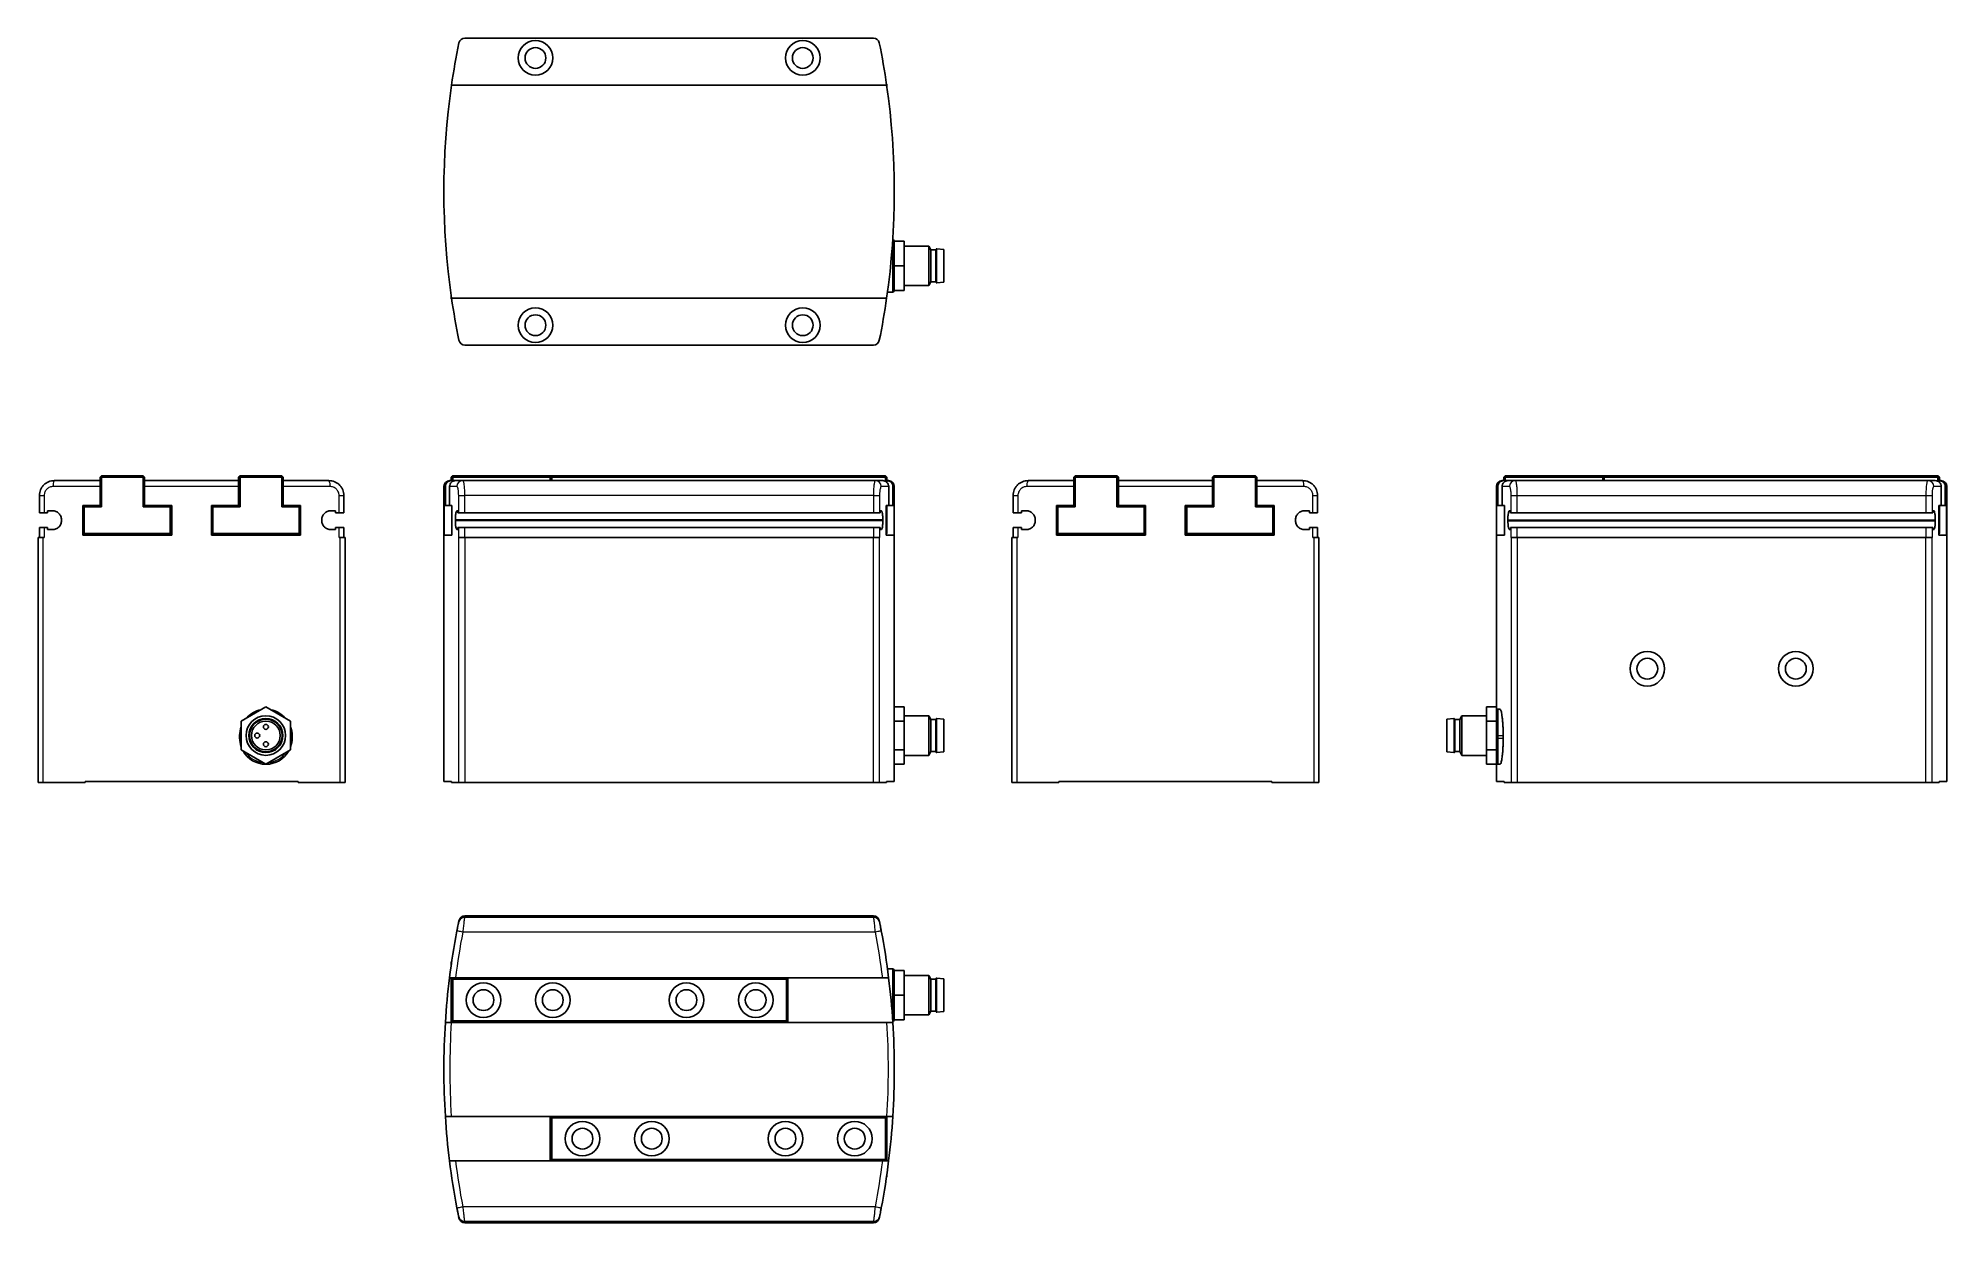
# Model space of a CAD drawing. Header units: millimetres. Extents: x 13 to 398, y 30 to 269.
import ezdxf

# ---------------------------------------------------------------- set-up
doc = ezdxf.new("R2010")
doc.units = ezdxf.units.MM

msp = doc.modelspace()

# ---------------------------------------------------------------- linework, layer by layer
at = {"color": 7, "linetype": 'Continuous', "lineweight": 25}
for p, q in [((181.32, 269.36), (98.75, 269.36)), ((183.98, 259.86), (96.08, 259.86)), ((184.03, 260.06), (183.94, 260.15)), ((184.03, 260.06), (183.95, 260.06)), ((184.03, 260.06), (184.03, 259.52)), ((185.23, 228.66), (185.22, 228.66)), ((185.53, 228.36), (185.53, 228.35)), ((187.53, 228.35), (185.53, 228.35)), ((185.53, 228.35), (185.53, 227.41)), ((187.53, 228.35), (187.53, 223.36)), ((185.53, 227.41), (185.53, 223.87)), ((185.53, 223.87), (185.53, 223.36)), ((192.5, 227.36), (187.53, 227.36)), ((192.93, 226.61), (192.5, 227.36)), ((192.5, 219.36), (192.5, 227.36)), ((193.91, 226.61), (192.93, 226.61)), ((192.93, 220.11), (192.93, 226.61)), ((193.91, 220.11), (193.91, 226.61)), ((195.53, 226.66), (194.13, 226.81)), ((195.53, 220.06), (195.53, 226.66)), ((187.53, 223.36), (185.53, 223.36)), ((185.53, 223.36), (185.53, 222.84)), ((185.53, 222.84), (185.53, 219.31)), ((187.53, 223.36), (187.53, 218.36)), ((192.5, 219.36), (192.93, 220.11)), ((192.93, 220.11), (193.91, 220.11)), ((194.13, 219.91), (195.53, 220.06)), ((96.03, 216.66), (96.03, 217.2)), ((96.03, 216.66), (96.11, 216.66)), ((96.03, 216.66), (96.12, 216.57)), ((96.08, 216.86), (183.98, 216.86)), ((185.23, 218.06), (184.15, 218.06)), ((185.53, 219.31), (185.53, 218.36)), ((185.53, 218.36), (185.53, 218.36)), ((187.53, 218.36), (185.53, 218.36)), ((187.53, 219.36), (192.5, 219.36)), ((181.32, 207.36), (98.75, 207.36)), ((15.82, 179.96), (25.07, 179.96)), ((25.37, 180.96), (25.07, 180.66)), ((25.07, 180.66), (25.37, 180.66)), ((25.07, 179.83), (25.07, 180.66)), ((25.07, 174.96), (25.07, 178.76)), ((25.37, 180.96), (33.77, 180.96)), ((25.37, 180.96), (25.37, 180.66)), ((25.37, 180.66), (25.37, 174.66)), ((33.77, 180.66), (25.37, 180.66)), ((33.77, 180.96), (33.77, 180.66)), ((34.07, 180.66), (33.77, 180.96)), ((33.77, 174.66), (33.77, 180.66)), ((34.07, 180.66), (33.77, 180.66)), ((34.07, 180.66), (34.07, 180.03)), ((34.07, 179.96), (53.07, 179.96)), ((34.07, 178.76), (34.07, 174.96)), ((53.07, 180.66), (53.37, 180.96)), ((53.07, 180.03), (53.07, 180.66)), ((53.37, 180.66), (53.07, 180.66)), ((53.07, 174.96), (53.07, 178.76)), ((53.37, 180.66), (53.37, 180.96)), ((53.37, 180.96), (61.77, 180.96)), ((53.37, 180.66), (53.37, 174.66)), ((61.77, 180.66), (53.37, 180.66)), ((61.77, 180.96), (62.07, 180.66)), ((61.77, 180.66), (61.77, 180.96)), ((61.77, 174.66), (61.77, 180.66)), ((61.77, 180.66), (62.07, 180.66)), ((62.07, 180.66), (62.07, 180.03)), ((62.07, 179.96), (71.32, 179.96)), ((62.07, 178.76), (62.07, 174.96)), ((94.53, 178.76), (94.53, 119.16)), ((94.83, 178.76), (94.83, 174.96)), ((95.68, 174.96), (95.68, 178.76)), ((95.73, 179.96), (96.04, 179.96)), ((96.33, 180.96), (96.03, 180.66)), ((96.33, 180.66), (96.03, 180.66)), ((96.03, 179.96), (96.03, 180.66)), ((96.89, 179.96), (96.04, 179.96)), ((96.33, 180.66), (96.33, 180.96)), ((96.33, 180.96), (116.33, 180.96)), ((96.33, 180.66), (96.33, 179.96)), ((116.03, 180.66), (96.33, 180.66)), ((96.89, 179.96), (98.34, 179.96)), ((181.72, 179.96), (98.34, 179.96)), ((116.03, 180.66), (116.33, 180.96)), ((116.03, 180.66), (116.33, 180.66)), ((116.03, 179.96), (116.03, 180.66)), ((116.33, 180.96), (183.73, 180.96)), ((116.33, 180.96), (116.33, 180.66)), ((183.73, 180.66), (116.33, 180.66)), ((116.33, 180.66), (116.33, 179.96)), ((181.72, 179.96), (183.18, 179.96)), ((183.73, 180.96), (183.73, 180.66)), ((183.73, 180.96), (184.03, 180.66)), ((183.73, 179.83), (183.73, 180.66)), ((183.73, 180.66), (184.03, 180.66)), ((184.03, 180.66), (184.03, 179.59)), ((184.03, 179.96), (184.33, 179.96)), ((184.39, 174.96), (184.39, 178.76)), ((185.23, 178.76), (185.23, 174.96)), ((185.53, 119.16), (185.53, 178.76)), ((212.54, 179.96), (221.79, 179.96)), ((222.09, 180.96), (221.79, 180.66)), ((221.79, 179.83), (221.79, 180.66)), ((221.79, 180.66), (222.09, 180.66)), ((221.79, 178.76), (221.79, 174.96)), ((222.09, 180.96), (230.49, 180.96)), ((222.09, 180.96), (222.09, 180.66)), ((222.09, 180.66), (222.09, 174.66)), ((230.49, 180.66), (222.09, 180.66)), ((230.49, 180.96), (230.49, 180.66)), ((230.79, 180.66), (230.49, 180.96)), ((230.49, 174.66), (230.49, 180.66)), ((230.79, 180.66), (230.49, 180.66)), ((230.79, 180.66), (230.79, 180.03)), ((230.79, 179.96), (249.79, 179.96)), ((230.79, 174.96), (230.79, 178.76)), ((249.79, 180.66), (250.09, 180.96)), ((249.79, 180.03), (249.79, 180.66)), ((250.09, 180.66), (249.79, 180.66)), ((249.79, 178.76), (249.79, 174.96)), ((250.09, 180.66), (250.09, 180.96)), ((250.09, 180.96), (258.49, 180.96)), ((250.09, 180.66), (250.09, 174.66)), ((258.49, 180.66), (250.09, 180.66)), ((258.49, 180.66), (258.49, 180.96)), ((258.49, 180.96), (258.79, 180.66)), ((258.49, 174.66), (258.49, 180.66)), ((258.49, 180.66), (258.79, 180.66)), ((258.79, 180.66), (258.79, 180.03)), ((258.79, 179.96), (268.04, 179.96)), ((258.79, 174.96), (258.79, 178.76)), ((307.15, 178.76), (307.15, 134.23)), ((307.45, 174.96), (307.45, 178.76)), ((308.3, 178.76), (308.3, 174.96)), ((308.35, 179.96), (308.66, 179.96)), ((308.95, 180.96), (308.65, 180.66)), ((308.95, 180.66), (308.65, 180.66)), ((308.65, 179.96), (308.65, 180.66)), ((308.66, 179.96), (309.51, 179.96)), ((308.95, 180.66), (308.95, 180.96)), ((308.95, 180.96), (328.95, 180.96)), ((308.95, 180.66), (308.95, 179.96)), ((328.65, 180.66), (308.95, 180.66)), ((309.51, 179.96), (310.96, 179.96)), ((310.96, 179.96), (394.34, 179.96)), ((328.65, 180.66), (328.95, 180.96)), ((328.65, 180.66), (328.95, 180.66)), ((328.65, 179.96), (328.65, 180.66)), ((328.95, 180.96), (328.95, 180.66)), ((328.95, 180.96), (396.35, 180.96)), ((328.95, 180.66), (328.95, 179.96)), ((396.35, 180.66), (328.95, 180.66)), ((394.34, 179.96), (395.8, 179.96)), ((396.35, 180.96), (396.35, 180.66)), ((396.35, 180.96), (396.65, 180.66)), ((396.35, 179.83), (396.35, 180.66)), ((396.35, 180.66), (396.65, 180.66)), ((396.65, 180.66), (396.65, 179.59)), ((396.65, 179.96), (396.95, 179.96)), ((397.01, 178.76), (397.01, 174.96)), ((397.85, 174.96), (397.85, 178.76)), ((398.15, 119.16), (398.15, 178.76)), ((12.82, 173.46), (12.82, 176.96)), ((14.47, 173.86), (15.47, 173.86)), ((14.47, 173.46), (14.47, 173.86)), ((21.87, 174.96), (21.57, 174.66)), ((21.57, 174.96), (25.07, 174.96)), ((21.57, 168.96), (21.57, 174.96)), ((21.87, 174.66), (21.57, 174.66)), ((21.87, 174.66), (21.87, 174.96)), ((21.87, 174.66), (21.87, 169.26)), ((25.37, 174.66), (21.87, 174.66)), ((25.37, 174.66), (25.07, 174.96)), ((34.07, 174.96), (33.77, 174.66)), ((39.27, 174.66), (33.77, 174.66)), ((34.07, 174.96), (39.57, 174.96)), ((39.27, 174.96), (39.27, 174.66)), ((39.57, 174.66), (39.27, 174.96)), ((39.27, 169.26), (39.27, 174.66)), ((39.57, 174.66), (39.27, 174.66)), ((39.57, 174.96), (39.57, 168.96)), ((47.57, 174.66), (47.87, 174.96)), ((47.57, 174.96), (53.07, 174.96)), ((47.57, 168.96), (47.57, 174.96)), ((47.57, 174.66), (47.87, 174.66)), ((47.87, 174.66), (47.87, 174.96)), ((47.87, 174.66), (47.87, 169.26)), ((53.37, 174.66), (47.87, 174.66)), ((53.37, 174.66), (53.07, 174.96)), ((62.07, 174.96), (61.77, 174.66)), ((65.27, 174.66), (61.77, 174.66)), ((62.07, 174.96), (65.57, 174.96)), ((65.27, 174.96), (65.27, 174.66)), ((65.27, 174.96), (65.57, 174.66)), ((65.57, 174.66), (65.27, 174.66)), ((65.27, 169.26), (65.27, 174.66)), ((65.57, 174.96), (65.57, 168.96)), ((71.67, 173.86), (72.67, 173.86)), ((72.67, 173.86), (72.67, 173.46)), ((74.32, 176.96), (74.32, 173.46)), ((94.83, 174.96), (94.59, 174.96)), ((94.59, 174.96), (94.59, 168.96)), ((95.68, 174.96), (94.83, 174.96)), ((96.15, 174.96), (95.68, 174.96)), ((96.15, 168.96), (96.15, 174.96)), ((97.38, 173.86), (97.19, 173.86)), ((97.38, 173.46), (97.38, 173.86)), ((182.68, 173.86), (182.88, 173.86)), ((182.68, 173.46), (182.68, 173.86)), ((183.91, 174.96), (184.39, 174.96)), ((183.91, 168.96), (183.91, 174.96)), ((184.03, 174.66), (183.91, 174.79)), ((184.03, 174.66), (183.91, 174.66)), ((184.03, 174.96), (184.03, 174.66)), ((184.03, 174.66), (184.03, 169.26)), ((185.23, 174.96), (184.39, 174.96)), ((185.23, 174.96), (185.48, 174.96)), ((185.48, 174.96), (185.48, 168.96)), ((209.54, 173.46), (209.54, 176.96)), ((212.19, 173.86), (211.19, 173.86)), ((211.19, 173.86), (211.19, 173.46)), ((218.59, 174.96), (218.29, 174.66)), ((221.79, 174.96), (218.29, 174.96)), ((218.29, 174.96), (218.29, 168.96)), ((218.59, 174.66), (218.29, 174.66)), ((218.59, 174.66), (218.59, 174.96)), ((218.59, 174.66), (218.59, 169.26)), ((222.09, 174.66), (218.59, 174.66)), ((222.09, 174.66), (221.79, 174.96)), ((230.79, 174.96), (230.49, 174.66)), ((235.99, 174.66), (230.49, 174.66)), ((236.29, 174.96), (230.79, 174.96)), ((235.99, 174.96), (235.99, 174.66)), ((236.29, 174.66), (235.99, 174.96)), ((235.99, 169.26), (235.99, 174.66)), ((236.29, 174.66), (235.99, 174.66)), ((236.29, 168.96), (236.29, 174.96)), ((244.29, 174.66), (244.59, 174.96)), ((249.79, 174.96), (244.29, 174.96)), ((244.29, 174.96), (244.29, 168.96)), ((244.29, 174.66), (244.59, 174.66)), ((244.59, 174.66), (244.59, 174.96)), ((244.59, 174.66), (244.59, 169.26)), ((250.09, 174.66), (244.59, 174.66)), ((250.09, 174.66), (249.79, 174.96)), ((258.79, 174.96), (258.49, 174.66)), ((261.99, 174.66), (258.49, 174.66)), ((262.29, 174.96), (258.79, 174.96)), ((261.99, 174.96), (261.99, 174.66)), ((261.99, 174.96), (262.29, 174.66)), ((261.99, 169.26), (261.99, 174.66)), ((262.29, 174.66), (261.99, 174.66)), ((262.29, 168.96), (262.29, 174.96)), ((269.39, 173.86), (268.39, 173.86)), ((269.39, 173.46), (269.39, 173.86)), ((271.04, 176.96), (271.04, 173.46)), ((307.21, 174.96), (307.45, 174.96)), ((307.21, 168.96), (307.21, 174.96)), ((307.45, 174.96), (308.3, 174.96)), ((308.3, 174.96), (308.78, 174.96)), ((308.78, 174.96), (308.78, 168.96)), ((309.81, 173.86), (310, 173.86)), ((310, 173.86), (310, 173.46)), ((395.5, 173.86), (395.3, 173.86)), ((395.3, 173.86), (395.3, 173.46)), ((397.01, 174.96), (396.53, 174.96)), ((396.53, 174.96), (396.53, 168.96)), ((396.65, 174.66), (396.53, 174.79)), ((396.65, 174.66), (396.53, 174.66)), ((396.65, 174.96), (396.65, 174.66)), ((396.65, 174.66), (396.65, 169.26)), ((397.01, 174.96), (397.85, 174.96)), ((398.1, 174.96), (397.85, 174.96)), ((398.1, 168.96), (398.1, 174.96)), ((13.78, 173.46), (12.82, 173.46)), ((12.82, 168.46), (12.82, 170.46)), ((12.82, 170.46), (13.78, 170.46)), ((13.78, 173.46), (14.47, 173.46)), ((14.47, 170.46), (13.78, 170.46)), ((14.47, 170.06), (14.47, 170.46)), ((15.47, 170.06), (14.47, 170.06)), ((17.27, 172.06), (17.27, 171.86)), ((69.87, 171.86), (69.87, 172.06)), ((72.67, 170.06), (71.67, 170.06)), ((72.67, 173.46), (73.36, 173.46)), ((72.67, 170.46), (72.67, 170.06)), ((73.36, 170.46), (72.67, 170.46)), ((74.32, 173.46), (73.36, 173.46)), ((73.36, 170.46), (74.32, 170.46)), ((74.32, 170.46), (74.32, 168.46)), ((96.86, 172.06), (96.86, 171.86)), ((97.19, 170.06), (97.38, 170.06)), ((97.52, 173.46), (97.38, 173.46)), ((97.38, 170.06), (97.38, 170.46)), ((97.38, 170.46), (97.52, 170.46)), ((98.7, 173.46), (97.52, 173.46)), ((97.52, 170.46), (98.7, 170.46)), ((181.37, 173.46), (98.7, 173.46)), ((181.37, 170.46), (98.7, 170.46)), ((182.54, 173.46), (181.37, 173.46)), ((181.37, 170.46), (182.54, 170.46)), ((182.54, 173.46), (182.68, 173.46)), ((182.68, 170.46), (182.54, 170.46)), ((182.68, 170.06), (182.68, 170.46)), ((182.88, 170.06), (182.68, 170.06)), ((183.21, 172.06), (183.21, 171.86)), ((210.5, 173.46), (209.54, 173.46)), ((209.54, 168.46), (209.54, 170.46)), ((209.54, 170.46), (210.5, 170.46)), ((211.19, 173.46), (210.5, 173.46)), ((210.5, 170.46), (211.19, 170.46)), ((211.19, 170.46), (211.19, 170.06)), ((211.19, 170.06), (212.19, 170.06)), ((213.99, 171.86), (213.99, 172.06)), ((266.59, 172.06), (266.59, 171.86)), ((268.39, 170.06), (269.39, 170.06)), ((270.08, 173.46), (269.39, 173.46)), ((269.39, 170.06), (269.39, 170.46)), ((269.39, 170.46), (270.08, 170.46)), ((271.04, 173.46), (270.08, 173.46)), ((270.08, 170.46), (271.04, 170.46)), ((271.04, 170.46), (271.04, 168.46)), ((309.48, 171.86), (309.48, 172.06)), ((310, 170.06), (309.81, 170.06)), ((310, 173.46), (310.14, 173.46)), ((310, 170.46), (310, 170.06)), ((310.14, 170.46), (310, 170.46)), ((311.32, 173.46), (310.14, 173.46)), ((310.14, 170.46), (311.32, 170.46)), ((311.32, 173.46), (393.99, 173.46)), ((311.32, 170.46), (393.99, 170.46)), ((395.17, 173.46), (393.99, 173.46)), ((393.99, 170.46), (395.17, 170.46)), ((395.3, 173.46), (395.17, 173.46)), ((395.17, 170.46), (395.3, 170.46)), ((395.3, 170.46), (395.3, 170.06)), ((395.3, 170.06), (395.5, 170.06)), ((395.83, 171.86), (395.83, 172.06)), ((12.57, 118.96), (12.57, 168.46)), ((12.57, 168.46), (13.53, 168.46)), ((13.78, 168.46), (13.53, 168.46)), ((21.87, 169.26), (21.57, 169.26)), ((21.57, 169.26), (21.87, 168.96)), ((39.57, 168.96), (21.57, 168.96)), ((21.87, 169.26), (39.27, 169.26)), ((21.87, 169.26), (21.87, 168.96)), ((39.27, 169.26), (39.57, 169.26)), ((39.27, 169.26), (39.27, 168.96)), ((39.27, 168.96), (39.57, 169.26)), ((47.87, 169.26), (47.57, 169.26)), ((47.87, 168.96), (47.57, 169.26)), ((65.57, 168.96), (47.57, 168.96)), ((47.87, 168.96), (47.87, 169.26)), ((47.87, 169.26), (65.27, 169.26)), ((65.27, 168.96), (65.27, 169.26)), ((65.57, 169.26), (65.27, 169.26)), ((65.57, 169.26), (65.27, 168.96)), ((73.61, 168.46), (73.36, 168.46)), ((73.61, 168.46), (74.57, 168.46)), ((74.57, 168.46), (74.57, 118.96)), ((94.59, 168.96), (96.15, 168.96)), ((97.52, 168.46), (97.57, 168.46)), ((97.57, 168.46), (98.75, 168.46)), ((181.32, 168.46), (98.75, 168.46)), ((181.32, 168.46), (182.49, 168.46)), ((182.54, 168.46), (182.49, 168.46)), ((184.03, 169.26), (183.91, 169.26)), ((184.03, 169.26), (183.91, 169.14)), ((185.48, 168.96), (183.91, 168.96)), ((209.29, 118.96), (209.29, 168.46)), ((209.29, 168.46), (210.25, 168.46)), ((210.25, 168.46), (210.5, 168.46)), ((218.59, 169.26), (218.29, 169.26)), ((218.29, 169.26), (218.59, 168.96)), ((218.29, 168.96), (236.29, 168.96)), ((218.59, 169.26), (235.99, 169.26)), ((218.59, 169.26), (218.59, 168.96)), ((235.99, 169.26), (235.99, 168.96)), ((235.99, 169.26), (236.29, 169.26)), ((235.99, 168.96), (236.29, 169.26)), ((244.59, 169.26), (244.29, 169.26)), ((244.59, 168.96), (244.29, 169.26)), ((244.29, 168.96), (262.29, 168.96)), ((244.59, 169.26), (261.99, 169.26)), ((244.59, 168.96), (244.59, 169.26)), ((261.99, 168.96), (261.99, 169.26)), ((262.29, 169.26), (261.99, 169.26)), ((262.29, 169.26), (261.99, 168.96)), ((270.08, 168.46), (270.33, 168.46)), ((270.33, 168.46), (271.29, 168.46)), ((271.29, 168.46), (271.29, 118.96)), ((308.78, 168.96), (307.21, 168.96)), ((310.19, 168.46), (310.14, 168.46)), ((310.19, 168.46), (311.37, 168.46)), ((311.37, 168.46), (393.94, 168.46)), ((393.94, 168.46), (395.11, 168.46)), ((395.11, 168.46), (395.17, 168.46)), ((396.65, 169.26), (396.53, 169.26)), ((396.65, 169.26), (396.53, 169.14)), ((396.53, 168.96), (398.1, 168.96)), ((58.57, 134.23), (53.58, 131.35)), ((53.58, 131.35), (53.58, 125.58)), ((63.57, 131.35), (58.57, 134.23)), ((63.57, 125.58), (63.57, 131.35)), ((187.53, 134.23), (185.53, 134.23)), ((185.53, 134.23), (185.53, 132.88)), ((185.53, 132.7), (185.53, 131.35)), ((187.53, 131.35), (185.53, 131.35)), ((185.53, 131.35), (185.53, 128.64)), ((187.53, 134.23), (187.53, 131.35)), ((192.5, 132.46), (187.53, 132.46)), ((187.53, 131.35), (187.53, 125.58)), ((192.93, 131.71), (192.5, 132.46)), ((192.5, 128.46), (192.5, 132.46)), ((193.91, 131.71), (192.93, 131.71)), ((192.93, 128.46), (192.93, 131.71)), ((193.91, 128.46), (193.91, 131.71)), ((195.53, 131.76), (194.13, 131.91)), ((195.53, 128.46), (195.53, 131.76)), ((298.55, 131.91), (297.15, 131.76)), ((297.15, 131.76), (297.15, 125.16)), ((299.75, 131.71), (298.77, 131.71)), ((298.77, 131.71), (298.77, 125.21)), ((300.18, 132.46), (299.75, 131.71)), ((299.75, 131.71), (299.75, 125.21)), ((305.15, 132.46), (300.18, 132.46)), ((300.18, 132.46), (300.18, 124.46)), ((305.15, 131.35), (305.15, 134.23)), ((305.15, 134.23), (307.15, 134.23)), ((305.15, 131.35), (307.15, 131.35)), ((305.15, 125.58), (305.15, 131.35)), ((307.15, 132.88), (307.15, 134.23)), ((307.15, 132.7), (307.15, 132.88)), ((307.15, 131.35), (307.15, 132.7)), ((307.15, 128.64), (307.15, 131.35)), ((307.91, 133.76), (307.45, 133.76)), ((53.27, 127.96), (53.27, 128.46)), ((63.87, 128.46), (63.87, 127.96)), ((185.53, 128.46), (185.53, 127.96)), ((185.53, 127.79), (185.53, 125.58)), ((192.5, 124.46), (192.5, 128.46)), ((192.93, 125.21), (192.93, 128.46)), ((193.91, 125.21), (193.91, 128.46)), ((195.53, 125.16), (195.53, 128.46)), ((307.15, 128.46), (307.15, 128.64)), ((307.15, 127.96), (307.15, 128.46)), ((307.15, 127.79), (307.15, 127.96)), ((307.15, 125.58), (307.15, 127.79)), ((308.53, 128.46), (308.53, 127.96)), ((53.58, 125.58), (58.57, 122.69)), ((58.57, 122.69), (63.57, 125.58)), ((187.53, 125.58), (185.53, 125.58)), ((185.53, 125.58), (185.53, 125.03)), ((187.53, 125.58), (187.53, 122.69)), ((187.53, 124.46), (192.5, 124.46)), ((192.5, 124.46), (192.93, 125.21)), ((192.93, 125.21), (193.91, 125.21)), ((194.13, 125.01), (195.53, 125.16)), ((297.15, 125.16), (298.55, 125.01)), ((298.77, 125.21), (299.75, 125.21)), ((299.75, 125.21), (300.18, 124.46)), ((300.18, 124.46), (305.15, 124.46)), ((305.15, 122.69), (305.15, 125.58)), ((305.15, 125.58), (307.15, 125.58)), ((307.15, 125.03), (307.15, 125.58)), ((307.15, 122.99), (307.15, 125.03)), ((185.53, 122.99), (185.53, 122.69)), ((187.53, 122.69), (185.53, 122.69)), ((305.15, 122.69), (307.15, 122.69)), ((307.15, 122.69), (307.15, 122.99)), ((307.15, 122.69), (307.15, 119.16)), ((307.45, 122.66), (307.91, 122.66)), ((13.53, 118.96), (12.57, 118.96)), ((13.53, 118.96), (22.07, 118.96)), ((22.07, 119.16), (65.07, 119.16)), ((22.07, 119.16), (22.07, 118.96)), ((65.07, 118.96), (65.07, 119.16)), ((65.07, 118.96), (73.61, 118.96)), ((74.57, 118.96), (73.61, 118.96)), ((96.08, 119.16), (94.53, 119.16)), ((96.08, 119.16), (96.08, 118.96)), ((97.57, 118.96), (96.08, 118.96)), ((98.75, 118.96), (97.57, 118.96)), ((181.32, 118.96), (98.75, 118.96)), ((182.49, 118.96), (181.32, 118.96)), ((182.49, 118.96), (183.98, 118.96)), ((183.98, 119.16), (185.53, 119.16)), ((183.98, 119.16), (183.98, 118.96)), ((210.25, 118.96), (209.29, 118.96)), ((218.79, 118.96), (210.25, 118.96)), ((261.79, 119.16), (218.79, 119.16)), ((218.79, 118.96), (218.79, 119.16)), ((261.79, 119.16), (261.79, 118.96)), ((270.33, 118.96), (261.79, 118.96)), ((271.29, 118.96), (270.33, 118.96)), ((307.15, 119.16), (308.7, 119.16)), ((308.7, 118.96), (308.7, 119.16)), ((308.7, 118.96), (310.19, 118.96)), ((311.37, 118.96), (310.19, 118.96)), ((311.37, 118.96), (393.94, 118.96)), ((395.11, 118.96), (393.94, 118.96)), ((396.6, 118.96), (395.11, 118.96)), ((398.15, 119.16), (396.6, 119.16)), ((396.6, 118.96), (396.6, 119.16)), ((181.37, 91.76), (98.7, 91.76)), ((181.32, 92.01), (98.75, 92.01)), ((96.03, 82.71), (96.12, 82.8)), ((96.03, 82.71), (96.11, 82.71)), ((96.03, 82.17), (96.03, 82.71)), ((185.23, 81.31), (184.15, 81.31)), ((185.53, 81.01), (185.53, 81)), ((187.53, 81), (185.53, 81)), ((185.53, 81), (185.53, 78.66)), ((187.53, 81), (187.53, 76.01)), ((96.33, 79.51), (96.03, 79.21)), ((96.03, 79.21), (96.03, 79.51)), ((96.03, 70.81), (96.03, 79.21)), ((96.33, 79.21), (96.03, 79.21)), ((96.33, 79.21), (96.33, 79.51)), ((96.33, 79.51), (163.73, 79.51)), ((96.33, 79.21), (96.33, 70.81)), ((163.73, 79.21), (96.33, 79.21)), ((163.73, 79.21), (163.73, 79.51)), ((164.03, 79.21), (163.73, 79.51)), ((183.18, 79.51), (163.73, 79.51)), ((163.73, 70.81), (163.73, 79.21)), ((164.03, 79.21), (163.73, 79.21)), ((164.03, 79.51), (164.03, 79.21)), ((164.03, 79.21), (164.03, 70.81)), ((185.53, 78.66), (185.53, 78.35)), ((185.53, 78.35), (185.53, 76.01)), ((192.5, 80.01), (187.53, 80.01)), ((192.93, 79.26), (192.5, 80.01)), ((192.5, 72.01), (192.5, 80.01)), ((193.91, 79.26), (192.93, 79.26)), ((192.93, 72.76), (192.93, 79.26)), ((193.91, 72.76), (193.91, 79.26)), ((195.53, 79.31), (194.13, 79.46)), ((195.53, 72.71), (195.53, 79.31)), ((187.53, 76.01), (185.53, 76.01)), ((185.53, 76.01), (185.53, 73.66)), ((185.53, 73.66), (185.53, 73.36)), ((185.53, 73.36), (185.53, 71.01)), ((187.53, 76.01), (187.53, 71.01)), ((96.33, 70.81), (96.03, 70.81)), ((96.33, 70.51), (96.03, 70.81)), ((96.03, 70.51), (96.03, 70.81)), ((96.33, 70.51), (96.04, 70.51)), ((96.33, 70.81), (163.73, 70.81)), ((96.33, 70.51), (96.33, 70.81)), ((163.73, 70.51), (96.33, 70.51)), ((164.03, 70.81), (163.73, 70.81)), ((163.73, 70.51), (163.73, 70.81)), ((164.03, 70.81), (163.73, 70.51)), ((184.03, 70.51), (163.73, 70.51)), ((164.03, 70.81), (164.03, 70.51)), ((185.23, 70.71), (185.22, 70.71)), ((187.53, 71.01), (185.53, 71.01)), ((185.53, 71.01), (185.53, 71.01)), ((187.53, 72.01), (192.5, 72.01)), ((192.5, 72.01), (192.93, 72.76)), ((192.93, 72.76), (193.91, 72.76)), ((194.13, 72.56), (195.53, 72.71)), ((116.33, 51.51), (96.04, 51.51)), ((116.03, 51.21), (116.33, 51.51)), ((116.03, 51.21), (116.03, 51.51)), ((116.03, 51.21), (116.33, 51.21)), ((116.03, 42.81), (116.03, 51.21)), ((116.33, 51.51), (116.33, 51.21)), ((116.33, 51.51), (183.73, 51.51)), ((183.73, 51.21), (116.33, 51.21)), ((116.33, 51.21), (116.33, 42.81)), ((183.73, 51.51), (183.73, 51.21)), ((183.73, 51.51), (184.03, 51.21)), ((184.03, 51.51), (183.73, 51.51)), ((183.73, 42.81), (183.73, 51.21)), ((183.73, 51.21), (184.03, 51.21)), ((184.03, 51.51), (184.03, 51.21)), ((184.03, 51.21), (184.03, 42.81)), ((116.33, 42.51), (96.89, 42.51)), ((116.03, 42.81), (116.33, 42.81)), ((116.03, 42.81), (116.33, 42.51)), ((116.03, 42.51), (116.03, 42.81)), ((116.33, 42.81), (183.73, 42.81)), ((116.33, 42.81), (116.33, 42.51)), ((183.73, 42.51), (116.33, 42.51)), ((183.73, 42.81), (184.03, 42.81)), ((183.73, 42.81), (183.73, 42.51)), ((183.73, 42.51), (184.03, 42.81)), ((184.03, 42.81), (184.03, 42.51)), ((184.03, 39.31), (183.94, 39.22)), ((184.03, 39.31), (183.95, 39.31)), ((184.03, 39.85), (184.03, 39.31)), ((181.37, 30.26), (98.7, 30.26)), ((181.32, 30.01), (98.75, 30.01))]:
    msp.add_line(p, q, dxfattribs=at)
at = {"color": 8, "linetype": 'Continuous', "lineweight": 18}
for p, q in [((185.23, 218.06), (185.23, 228.66)), ((194.13, 219.91), (194.13, 226.81)), ((25.07, 178.76), (15.6, 178.76)), ((53.07, 178.76), (34.07, 178.76)), ((71.55, 178.76), (62.07, 178.76)), ((94.83, 178.76), (94.53, 178.76)), ((97.16, 178.76), (95.68, 178.76)), ((184.39, 178.76), (182.9, 178.76)), ((185.53, 178.76), (185.23, 178.76)), ((221.79, 178.76), (212.32, 178.76)), ((249.79, 178.76), (230.79, 178.76)), ((268.26, 178.76), (258.79, 178.76)), ((307.45, 178.76), (307.15, 178.76)), ((309.78, 178.76), (308.3, 178.76)), ((397.01, 178.76), (395.52, 178.76)), ((398.15, 178.76), (397.85, 178.76)), ((12.82, 176.96), (13.78, 176.96)), ((13.78, 176.96), (13.78, 173.46)), ((73.36, 173.46), (73.36, 176.96)), ((73.36, 176.96), (74.32, 176.96)), ((97.52, 173.46), (97.52, 176.96)), ((97.52, 176.96), (98.7, 176.96)), ((98.7, 176.96), (98.7, 173.46)), ((181.37, 176.96), (98.7, 176.96)), ((181.37, 173.46), (181.37, 176.96)), ((181.37, 176.96), (182.54, 176.96)), ((182.54, 176.96), (182.54, 173.46)), ((209.54, 176.96), (210.5, 176.96)), ((210.5, 176.96), (210.5, 173.46)), ((270.08, 173.46), (270.08, 176.96)), ((270.08, 176.96), (271.04, 176.96)), ((310.14, 176.96), (311.32, 176.96)), ((310.14, 173.46), (310.14, 176.96)), ((311.32, 176.96), (311.32, 173.46)), ((311.32, 176.96), (393.99, 176.96)), ((393.99, 173.46), (393.99, 176.96)), ((393.99, 176.96), (395.17, 176.96)), ((395.17, 176.96), (395.17, 173.46)), ((13.78, 170.46), (13.78, 168.46)), ((73.36, 168.46), (73.36, 170.46)), ((183.21, 172.06), (96.86, 172.06)), ((183.21, 171.86), (96.86, 171.86)), ((97.52, 168.46), (97.52, 170.46)), ((98.7, 170.46), (98.7, 168.46)), ((181.37, 168.46), (181.37, 170.46)), ((182.54, 170.46), (182.54, 168.46)), ((210.5, 170.46), (210.5, 168.46)), ((270.08, 168.46), (270.08, 170.46)), ((309.48, 172.06), (395.83, 172.06)), ((309.48, 171.86), (395.83, 171.86)), ((310.14, 168.46), (310.14, 170.46)), ((311.32, 170.46), (311.32, 168.46)), ((393.99, 168.46), (393.99, 170.46)), ((395.17, 170.46), (395.17, 168.46)), ((13.53, 168.46), (13.53, 118.96)), ((73.61, 118.96), (73.61, 168.46)), ((97.57, 118.96), (97.57, 168.46)), ((98.75, 168.46), (98.75, 118.96)), ((181.32, 118.96), (181.32, 168.46)), ((182.49, 168.46), (182.49, 118.96)), ((210.25, 168.46), (210.25, 118.96)), ((270.33, 118.96), (270.33, 168.46)), ((310.19, 118.96), (310.19, 168.46)), ((311.37, 168.46), (311.37, 118.96)), ((393.94, 118.96), (393.94, 168.46)), ((395.11, 168.46), (395.11, 118.96)), ((194.13, 128.46), (194.13, 131.91)), ((298.55, 131.91), (298.55, 125.01)), ((307.45, 133.76), (307.45, 128.46)), ((53.27, 128.46), (53.57, 128.46)), ((53.57, 127.96), (53.27, 127.96)), ((53.57, 128.46), (53.57, 127.96)), ((63.87, 128.46), (63.57, 128.46)), ((63.57, 127.96), (63.57, 128.46)), ((63.57, 127.96), (63.87, 127.96)), ((194.13, 125.01), (194.13, 128.46)), ((307.45, 128.46), (307.15, 128.46)), ((307.15, 127.96), (307.45, 127.96)), ((307.45, 128.46), (308.53, 128.46)), ((307.45, 128.46), (307.45, 127.96)), ((307.45, 127.96), (307.45, 122.66)), ((307.45, 127.96), (308.53, 127.96)), ((181.72, 88.76), (98.34, 88.76)), ((185.23, 70.71), (185.23, 81.31)), ((194.13, 72.56), (194.13, 79.46)), ((181.72, 33.26), (98.34, 33.26))]:
    msp.add_line(p, q, dxfattribs=at)
at = {"color": 8, "linetype": 'Continuous', "lineweight": 18, "flags": 128}
for points in [[(98.34, 88.76), (98.11, 88.8), (97.89, 88.84), (97.69, 88.88), (97.51, 88.92), (97.36, 88.94), (97.25, 88.96), (97.19, 88.98), (97.16, 88.98)], [(182.9, 88.98), (182.88, 88.98), (182.81, 88.96), (182.7, 88.94), (182.56, 88.92), (182.38, 88.88), (182.17, 88.84), (181.95, 88.8), (181.72, 88.76)], [(97.16, 33.03), (97.19, 33.04), (97.25, 33.05), (97.36, 33.07), (97.51, 33.1), (97.69, 33.13), (97.89, 33.17), (98.11, 33.21), (98.34, 33.26)], [(181.72, 33.26), (181.95, 33.21), (182.17, 33.17), (182.38, 33.13), (182.56, 33.1), (182.7, 33.07), (182.81, 33.05), (182.88, 33.04), (182.9, 33.03)]]:
    msp.add_lwpolyline(points, dxfattribs=at)
at = {"color": 7, "linetype": 'Continuous', "lineweight": 25}
for centre, radius in [((113.03, 265.36), 3.5), ((113.03, 265.36), 2.1), ((167.03, 265.36), 3.5), ((167.03, 265.36), 2.1), ((113.03, 211.36), 3.5), ((113.03, 211.36), 2.1), ((167.03, 211.36), 3.5), ((167.03, 211.36), 2.1), ((337.65, 141.96), 3.5), ((337.65, 141.96), 2.1), ((367.65, 141.96), 3.5), ((367.65, 141.96), 2.1), ((58.57, 128.46), 4), ((58.57, 128.46), 3.45), ((58.57, 128.46), 3.3), ((58.57, 128.46), 2.9), ((56.82, 128.46), 0.5), ((58.57, 130.21), 0.5), ((58.57, 126.71), 0.5), ((102.53, 75.01), 3.5), ((116.53, 75.01), 3.5), ((143.53, 75.01), 3.5), ((157.53, 75.01), 3.5), ((102.53, 75.01), 2.1), ((116.53, 75.01), 2.1), ((143.53, 75.01), 2.1), ((157.53, 75.01), 2.1), ((122.53, 47.01), 3.5), ((136.53, 47.01), 3.5), ((163.53, 47.01), 3.5), ((177.53, 47.01), 3.5), ((122.53, 47.01), 2.1), ((136.53, 47.01), 2.1), ((163.53, 47.01), 2.1), ((177.53, 47.01), 2.1)]:
    msp.add_circle(centre, radius, dxfattribs=at)
at = {"color": 8, "linetype": 'Continuous', "lineweight": 18}
msp.add_circle((58.57, 128.46), 3.45, dxfattribs=at)
at = {"color": 7, "linetype": 'Continuous', "lineweight": 25}
for centre, radius, start, end in [((244.53, 238.36), 150, 168.4473, 171.7592), ((98.75, 268.16), 1.2, 90, 168.4473), ((181.32, 268.16), 1.2, 11.5527, 90), ((35.53, 238.36), 150, 8.2408, 11.5527), ((244.53, 238.36), 150, 171.7592, 188.2408), ((35.53, 238.36), 150, 351.7592, 8.2408), ((185.23, 228.36), 0.3, 0, 90), ((194.11, 226.61), 0.2, 84.2608, 179.9645), ((194.11, 220.11), 0.2, 180.0355, 275.7392), ((244.53, 238.36), 150, 188.2408, 191.5527), ((35.53, 238.36), 150, 348.4473, 351.7592), ((185.23, 218.36), 0.3, 270, 0), ((98.75, 208.56), 1.2, 191.5527, 270), ((181.32, 208.56), 1.2, 270, 348.4473), ((95.73, 178.76), 1.2, 90, 180), ((184.33, 178.76), 1.2, 0, 90), ((308.35, 178.76), 1.2, 90, 180), ((396.95, 178.76), 1.2, 0, 90), ((58.57, 128.46), 5.3, 100.5313, 139.4687), ((58.57, 128.46), 5.3, 40.5313, 79.4687), ((194.11, 131.71), 0.2, 84.2608, 179.9645), ((298.57, 131.71), 0.2, 0.0355, 95.7392), ((307.45, 133.46), 0.3, 90, 180), ((58.57, 128.46), 5.3, 160.5313, 180), ((58.57, 127.96), 5.3, 180, 199.4687), ((58.57, 128.46), 5.3, 0, 19.4687), ((58.57, 127.96), 5.3, 340.5313, 0), ((58.57, 127.96), 5.3, 209.443, 330.557), ((194.11, 125.21), 0.2, 180.0355, 275.7392), ((298.57, 125.21), 0.2, 264.2608, 359.9645), ((307.45, 122.96), 0.3, 180, 270), ((244.53, 61.01), 150, 169.2519, 172.9155), ((98.7, 90.56), 1.2, 90, 168.5456), ((244.53, 61.01), 150, 168.4473, 168.5456), ((98.75, 90.81), 1.2, 90, 168.4473), ((181.32, 90.81), 1.2, 11.5527, 90), ((181.37, 90.56), 1.2, 11.4544, 90), ((35.53, 61.01), 150, 11.4544, 11.5527), ((35.53, 61.01), 150, 7.0845, 10.7481), ((185.23, 81.01), 0.3, 0, 90), ((244.53, 61.01), 150, 172.9155, 176.3688), ((35.53, 61.01), 150, 3.6312, 7.0845), ((194.11, 79.26), 0.2, 84.2608, 179.9645), ((244.53, 61.01), 150, 176.3688, 183.6312), ((185.23, 71.01), 0.3, 270, 0), ((35.53, 61.01), 150, 356.3688, 3.6312), ((194.11, 72.76), 0.2, 180.0355, 275.7392), ((244.53, 61.01), 150, 183.6312, 187.0845), ((35.53, 61.01), 150, 352.9126, 356.3688), ((244.53, 61.01), 150, 187.0845, 190.7481), ((35.53, 61.01), 150, 349.2519, 352.9155), ((98.7, 31.46), 1.2, 191.4544, 270), ((244.53, 61.01), 150, 191.4544, 191.5527), ((98.75, 31.21), 1.2, 191.5527, 270), ((181.32, 31.21), 1.2, 270, 348.4473), ((181.37, 31.46), 1.2, 270, 348.5456), ((35.53, 61.01), 150, 348.4473, 348.5456)]:
    msp.add_arc(centre, radius, start, end, dxfattribs=at)
at = {"color": 8, "linetype": 'Continuous', "lineweight": 18}
for centre, radius, start, end in [((17.37, 179.05), 1.8, 149.6145, 189.2579), ((69.77, 179.05), 1.8, 350.7421, 30.3855), ((98.35, 178.77), 1.19, 90.5115, 180.5026), ((181.71, 178.77), 1.19, 359.4974, 89.4885), ((214.09, 179.05), 1.8, 149.6145, 189.2579), ((266.49, 179.05), 1.8, 350.7421, 30.3855), ((310.97, 178.77), 1.19, 90.5115, 180.5026), ((394.33, 178.77), 1.19, 359.4974, 89.4885), ((58.57, 128.46), 5, 178.0041, 180), ((58.57, 127.96), 5, 180, 181.9959), ((58.57, 128.46), 5, 0, 1.9959), ((58.57, 127.96), 5, 358.0041, 0), ((58.57, 127.96), 5, 215.8939, 264.1061), ((58.57, 127.96), 5, 275.8939, 324.1061), ((244.53, 61.01), 148.8, 169.2519, 172.8581), ((35.53, 61.01), 148.8, 7.1419, 10.7481), ((244.53, 61.01), 148.8, 176.3395, 183.6605), ((35.53, 61.01), 148.8, 356.3395, 3.6605), ((244.53, 61.01), 148.8, 187.1419, 190.7481), ((35.53, 61.01), 148.8, 349.2519, 352.8581)]:
    msp.add_arc(centre, radius, start, end, dxfattribs=at)
at = {"color": 7, "linetype": 'Continuous', "lineweight": 25}
for points, knots in [([(12.82, 176.96), (12.82, 177.16), (12.84, 177.36), (12.92, 177.74), (12.98, 177.93), (13.13, 178.3), (13.22, 178.47), (13.44, 178.8), (13.57, 178.95), (13.98, 179.36), (14.31, 179.59), (14.85, 179.81), (15.04, 179.87), (15.43, 179.94), (15.62, 179.96), (15.82, 179.96)], [0, 0, 0, 0, 0.125, 0.125, 0.25, 0.25, 0.375, 0.375, 0.5, 0.5, 0.75, 0.75, 0.875, 0.875, 1, 1, 1, 1]), ([(25.07, 179.96), (25.07, 179.96), (25.07, 179.93), (25.07, 179.81), (25.07, 179.72), (25.07, 179.5), (25.07, 179.37), (25.07, 179.08), (25.07, 178.92), (25.07, 178.76)], [0, 0, 0, 0, 0.25, 0.25, 0.5, 0.5, 0.75, 0.75, 1, 1, 1, 1]), ([(34.07, 178.76), (34.07, 178.92), (34.07, 179.08), (34.07, 179.37), (34.07, 179.5), (34.07, 179.72), (34.07, 179.81), (34.07, 179.93), (34.07, 179.96), (34.07, 179.96)], [0, 0, 0, 0, 0.25, 0.25, 0.5, 0.5, 0.75, 0.75, 1, 1, 1, 1]), ([(53.07, 179.96), (53.07, 179.96), (53.07, 179.93), (53.07, 179.81), (53.07, 179.72), (53.07, 179.5), (53.07, 179.37), (53.07, 179.08), (53.07, 178.92), (53.07, 178.76)], [0, 0, 0, 0, 0.25, 0.25, 0.5, 0.5, 0.75, 0.75, 1, 1, 1, 1]), ([(62.07, 178.76), (62.07, 178.92), (62.07, 179.08), (62.07, 179.37), (62.07, 179.5), (62.07, 179.72), (62.07, 179.81), (62.07, 179.93), (62.07, 179.96), (62.07, 179.96)], [0, 0, 0, 0, 0.25, 0.25, 0.5, 0.5, 0.75, 0.75, 1, 1, 1, 1]), ([(71.32, 179.96), (71.52, 179.96), (71.71, 179.94), (72.1, 179.87), (72.29, 179.81), (72.65, 179.66), (72.82, 179.57), (73.15, 179.35), (73.3, 179.23), (73.58, 178.95), (73.7, 178.8), (73.92, 178.47), (74.02, 178.3), (74.24, 177.76), (74.32, 177.36), (74.32, 176.96)], [0, 0, 0, 0, 0.125, 0.125, 0.25, 0.25, 0.375, 0.375, 0.5, 0.5, 0.625, 0.625, 0.75, 0.75, 1, 1, 1, 1]), ([(96.04, 179.96), (95.88, 179.96), (95.72, 179.93), (95.43, 179.81), (95.3, 179.72), (95.08, 179.5), (94.99, 179.37), (94.87, 179.08), (94.83, 178.92), (94.83, 178.76)], [0, 0, 0, 0, 0.25, 0.25, 0.5, 0.5, 0.75, 0.75, 1, 1, 1, 1]), ([(95.68, 178.76), (95.68, 178.92), (95.71, 179.08), (95.83, 179.37), (95.92, 179.5), (96.14, 179.72), (96.28, 179.81), (96.57, 179.93), (96.73, 179.96), (96.89, 179.96)], [0, 0, 0, 0, 0.25, 0.25, 0.5, 0.5, 0.75, 0.75, 1, 1, 1, 1]), ([(183.18, 179.96), (183.34, 179.96), (183.49, 179.93), (183.79, 179.81), (183.92, 179.72), (184.14, 179.5), (184.23, 179.37), (184.35, 179.08), (184.39, 178.92), (184.39, 178.76)], [0, 0, 0, 0, 0.25, 0.25, 0.5, 0.5, 0.75, 0.75, 1, 1, 1, 1]), ([(185.23, 178.76), (185.23, 178.92), (185.2, 179.08), (185.08, 179.37), (184.99, 179.5), (184.77, 179.72), (184.63, 179.81), (184.35, 179.93), (184.19, 179.96), (184.03, 179.96)], [0, 0, 0, 0, 0.25, 0.25, 0.5, 0.5, 0.75, 0.75, 1, 1, 1, 1]), ([(209.54, 176.96), (209.54, 177.16), (209.56, 177.36), (209.64, 177.74), (209.69, 177.93), (209.85, 178.3), (209.94, 178.47), (210.16, 178.8), (210.28, 178.95), (210.7, 179.36), (211.03, 179.59), (211.57, 179.81), (211.76, 179.87), (212.15, 179.94), (212.34, 179.96), (212.54, 179.96)], [0, 0, 0, 0, 0.125, 0.125, 0.25, 0.25, 0.375, 0.375, 0.5, 0.5, 0.75, 0.75, 0.875, 0.875, 1, 1, 1, 1]), ([(221.79, 179.96), (221.79, 179.96), (221.79, 179.93), (221.79, 179.81), (221.79, 179.72), (221.79, 179.5), (221.79, 179.37), (221.79, 179.08), (221.79, 178.92), (221.79, 178.76)], [0, 0, 0, 0, 0.25, 0.25, 0.5, 0.5, 0.75, 0.75, 1, 1, 1, 1]), ([(230.79, 178.76), (230.79, 178.92), (230.79, 179.08), (230.79, 179.37), (230.79, 179.5), (230.79, 179.72), (230.79, 179.81), (230.79, 179.93), (230.79, 179.96), (230.79, 179.96)], [0, 0, 0, 0, 0.25, 0.25, 0.5, 0.5, 0.75, 0.75, 1, 1, 1, 1]), ([(249.79, 179.96), (249.79, 179.96), (249.79, 179.93), (249.79, 179.81), (249.79, 179.72), (249.79, 179.5), (249.79, 179.37), (249.79, 179.08), (249.79, 178.92), (249.79, 178.76)], [0, 0, 0, 0, 0.25, 0.25, 0.5, 0.5, 0.75, 0.75, 1, 1, 1, 1]), ([(258.79, 178.76), (258.79, 178.92), (258.79, 179.08), (258.79, 179.37), (258.79, 179.5), (258.79, 179.72), (258.79, 179.81), (258.79, 179.93), (258.79, 179.96), (258.79, 179.96)], [0, 0, 0, 0, 0.25, 0.25, 0.5, 0.5, 0.75, 0.75, 1, 1, 1, 1]), ([(268.04, 179.96), (268.24, 179.96), (268.43, 179.94), (268.81, 179.87), (269, 179.81), (269.37, 179.66), (269.54, 179.57), (269.86, 179.35), (270.02, 179.23), (270.3, 178.95), (270.42, 178.8), (270.64, 178.47), (270.73, 178.3), (270.96, 177.76), (271.04, 177.36), (271.04, 176.96)], [0, 0, 0, 0, 0.125, 0.125, 0.25, 0.25, 0.375, 0.375, 0.5, 0.5, 0.625, 0.625, 0.75, 0.75, 1, 1, 1, 1]), ([(308.66, 179.96), (308.5, 179.96), (308.34, 179.93), (308.05, 179.81), (307.92, 179.72), (307.7, 179.5), (307.61, 179.37), (307.49, 179.08), (307.45, 178.92), (307.45, 178.76)], [0, 0, 0, 0, 0.25, 0.25, 0.5, 0.5, 0.75, 0.75, 1, 1, 1, 1]), ([(308.3, 178.76), (308.3, 178.92), (308.33, 179.08), (308.45, 179.37), (308.54, 179.5), (308.77, 179.72), (308.9, 179.81), (309.19, 179.93), (309.35, 179.96), (309.51, 179.96)], [0, 0, 0, 0, 0.25, 0.25, 0.5, 0.5, 0.75, 0.75, 1, 1, 1, 1]), ([(395.8, 179.96), (395.96, 179.96), (396.11, 179.93), (396.41, 179.81), (396.54, 179.72), (396.76, 179.5), (396.85, 179.37), (396.98, 179.08), (397.01, 178.92), (397.01, 178.76)], [0, 0, 0, 0, 0.25, 0.25, 0.5, 0.5, 0.75, 0.75, 1, 1, 1, 1]), ([(397.85, 178.76), (397.85, 178.92), (397.82, 179.08), (397.7, 179.37), (397.61, 179.5), (397.39, 179.72), (397.25, 179.81), (396.97, 179.93), (396.81, 179.96), (396.65, 179.96)], [0, 0, 0, 0, 0.25, 0.25, 0.5, 0.5, 0.75, 0.75, 1, 1, 1, 1]), ([(15.47, 173.86), (15.59, 173.86), (15.71, 173.85), (15.93, 173.81), (16.05, 173.77), (16.26, 173.68), (16.37, 173.63), (16.56, 173.5), (16.66, 173.43), (16.82, 173.26), (16.9, 173.17), (17.03, 172.97), (17.09, 172.87), (17.22, 172.54), (17.27, 172.3), (17.27, 172.06)], [0, 0, 0, 0, 0.125, 0.125, 0.25, 0.25, 0.375, 0.375, 0.5, 0.5, 0.625, 0.625, 0.75, 0.75, 1, 1, 1, 1]), ([(69.87, 172.06), (69.87, 172.18), (69.88, 172.3), (69.93, 172.53), (69.97, 172.65), (70.06, 172.87), (70.11, 172.97), (70.24, 173.17), (70.32, 173.26), (70.57, 173.51), (70.77, 173.64), (71.2, 173.82), (71.44, 173.86), (71.67, 173.86)], [0, 0, 0, 0, 0.125, 0.125, 0.25, 0.25, 0.375, 0.375, 0.5, 0.5, 0.75, 0.75, 1, 1, 1, 1]), ([(97.19, 173.86), (97.17, 173.86), (97.14, 173.85), (97.1, 173.81), (97.08, 173.77), (97.04, 173.68), (97.02, 173.63), (96.98, 173.5), (96.97, 173.43), (96.94, 173.26), (96.92, 173.17), (96.9, 172.97), (96.89, 172.87), (96.86, 172.54), (96.86, 172.3), (96.86, 172.06)], [0, 0, 0, 0, 0.125, 0.125, 0.25, 0.25, 0.375, 0.375, 0.5, 0.5, 0.625, 0.625, 0.75, 0.75, 1, 1, 1, 1]), ([(182.88, 173.86), (182.9, 173.86), (182.92, 173.85), (182.96, 173.81), (182.99, 173.77), (183.03, 173.68), (183.04, 173.63), (183.08, 173.5), (183.1, 173.43), (183.13, 173.26), (183.14, 173.17), (183.17, 172.97), (183.18, 172.87), (183.2, 172.54), (183.21, 172.3), (183.21, 172.06)], [0, 0, 0, 0, 0.125, 0.125, 0.25, 0.25, 0.375, 0.375, 0.5, 0.5, 0.625, 0.625, 0.75, 0.75, 1, 1, 1, 1]), ([(213.99, 172.06), (213.99, 172.18), (213.98, 172.3), (213.93, 172.53), (213.9, 172.65), (213.81, 172.87), (213.75, 172.97), (213.62, 173.17), (213.54, 173.26), (213.29, 173.51), (213.09, 173.64), (212.66, 173.82), (212.43, 173.86), (212.19, 173.86)], [0, 0, 0, 0, 0.125, 0.125, 0.25, 0.25, 0.375, 0.375, 0.5, 0.5, 0.75, 0.75, 1, 1, 1, 1]), ([(268.39, 173.86), (268.27, 173.86), (268.16, 173.85), (267.93, 173.81), (267.82, 173.77), (267.6, 173.68), (267.5, 173.63), (267.3, 173.5), (267.21, 173.43), (267.04, 173.26), (266.97, 173.17), (266.83, 172.97), (266.78, 172.87), (266.64, 172.54), (266.59, 172.3), (266.59, 172.06)], [0, 0, 0, 0, 0.125, 0.125, 0.25, 0.25, 0.375, 0.375, 0.5, 0.5, 0.625, 0.625, 0.75, 0.75, 1, 1, 1, 1]), ([(309.48, 172.06), (309.48, 172.18), (309.48, 172.3), (309.49, 172.53), (309.49, 172.65), (309.51, 172.87), (309.52, 172.97), (309.54, 173.17), (309.56, 173.26), (309.6, 173.51), (309.64, 173.64), (309.72, 173.82), (309.76, 173.86), (309.81, 173.86)], [0, 0, 0, 0, 0.125, 0.125, 0.25, 0.25, 0.375, 0.375, 0.5, 0.5, 0.75, 0.75, 1, 1, 1, 1]), ([(395.83, 172.06), (395.83, 172.18), (395.83, 172.3), (395.82, 172.53), (395.81, 172.65), (395.8, 172.87), (395.79, 172.97), (395.76, 173.17), (395.75, 173.26), (395.7, 173.51), (395.67, 173.64), (395.59, 173.82), (395.54, 173.86), (395.5, 173.86)], [0, 0, 0, 0, 0.125, 0.125, 0.25, 0.25, 0.375, 0.375, 0.5, 0.5, 0.75, 0.75, 1, 1, 1, 1]), ([(17.27, 171.86), (17.27, 171.74), (17.26, 171.63), (17.21, 171.39), (17.18, 171.28), (17.09, 171.06), (17.03, 170.96), (16.9, 170.76), (16.82, 170.67), (16.57, 170.42), (16.37, 170.29), (15.94, 170.11), (15.71, 170.06), (15.47, 170.06)], [0, 0, 0, 0, 0.125, 0.125, 0.25, 0.25, 0.375, 0.375, 0.5, 0.5, 0.75, 0.75, 1, 1, 1, 1]), ([(71.67, 170.06), (71.55, 170.06), (71.44, 170.08), (71.21, 170.12), (71.1, 170.15), (70.88, 170.24), (70.78, 170.3), (70.58, 170.43), (70.49, 170.5), (70.32, 170.67), (70.25, 170.76), (70.11, 170.95), (70.06, 171.06), (69.92, 171.39), (69.87, 171.62), (69.87, 171.86)], [0, 0, 0, 0, 0.125, 0.125, 0.25, 0.25, 0.375, 0.375, 0.5, 0.5, 0.625, 0.625, 0.75, 0.75, 1, 1, 1, 1]), ([(96.86, 171.86), (96.86, 171.74), (96.86, 171.63), (96.87, 171.39), (96.87, 171.28), (96.89, 171.06), (96.9, 170.96), (96.92, 170.76), (96.94, 170.67), (96.98, 170.42), (97.02, 170.29), (97.1, 170.11), (97.14, 170.06), (97.19, 170.06)], [0, 0, 0, 0, 0.125, 0.125, 0.25, 0.25, 0.375, 0.375, 0.5, 0.5, 0.75, 0.75, 1, 1, 1, 1]), ([(183.21, 171.86), (183.21, 171.74), (183.21, 171.63), (183.2, 171.39), (183.19, 171.28), (183.18, 171.06), (183.17, 170.96), (183.14, 170.76), (183.13, 170.67), (183.08, 170.42), (183.05, 170.29), (182.97, 170.11), (182.92, 170.06), (182.88, 170.06)], [0, 0, 0, 0, 0.125, 0.125, 0.25, 0.25, 0.375, 0.375, 0.5, 0.5, 0.75, 0.75, 1, 1, 1, 1]), ([(212.19, 170.06), (212.31, 170.06), (212.42, 170.08), (212.65, 170.12), (212.77, 170.15), (212.98, 170.24), (213.09, 170.3), (213.28, 170.43), (213.37, 170.5), (213.54, 170.67), (213.62, 170.76), (213.75, 170.95), (213.81, 171.06), (213.94, 171.39), (213.99, 171.62), (213.99, 171.86)], [0, 0, 0, 0, 0.125, 0.125, 0.25, 0.25, 0.375, 0.375, 0.5, 0.5, 0.625, 0.625, 0.75, 0.75, 1, 1, 1, 1]), ([(266.59, 171.86), (266.59, 171.74), (266.6, 171.63), (266.65, 171.39), (266.68, 171.28), (266.78, 171.06), (266.83, 170.96), (266.96, 170.76), (267.04, 170.67), (267.29, 170.42), (267.49, 170.29), (267.92, 170.11), (268.15, 170.06), (268.39, 170.06)], [0, 0, 0, 0, 0.125, 0.125, 0.25, 0.25, 0.375, 0.375, 0.5, 0.5, 0.75, 0.75, 1, 1, 1, 1]), ([(309.81, 170.06), (309.79, 170.06), (309.76, 170.08), (309.72, 170.12), (309.7, 170.15), (309.66, 170.24), (309.64, 170.3), (309.6, 170.43), (309.59, 170.5), (309.56, 170.67), (309.54, 170.76), (309.52, 170.95), (309.51, 171.06), (309.49, 171.39), (309.48, 171.62), (309.48, 171.86)], [0, 0, 0, 0, 0.125, 0.125, 0.25, 0.25, 0.375, 0.375, 0.5, 0.5, 0.625, 0.625, 0.75, 0.75, 1, 1, 1, 1]), ([(395.5, 170.06), (395.52, 170.06), (395.54, 170.08), (395.58, 170.12), (395.61, 170.15), (395.65, 170.24), (395.67, 170.3), (395.7, 170.43), (395.72, 170.5), (395.75, 170.67), (395.76, 170.76), (395.79, 170.95), (395.8, 171.06), (395.82, 171.39), (395.83, 171.62), (395.83, 171.86)], [0, 0, 0, 0, 0.125, 0.125, 0.25, 0.25, 0.375, 0.375, 0.5, 0.5, 0.625, 0.625, 0.75, 0.75, 1, 1, 1, 1]), ([(307.91, 133.75), (307.93, 133.75), (307.98, 133.75), (308.06, 133.57), (308.16, 133.26), (308.25, 132.79), (308.33, 132.21), (308.41, 131.52), (308.47, 130.74), (308.51, 129.9), (308.53, 129.13), (308.53, 128.65), (308.53, 128.46)], [0, 0, 0, 0, 0.071829, 0.179775, 0.287721, 0.395933, 0.504143, 0.612099, 0.72005, 0.827223, 0.934392, 1, 1, 1, 1]), ([(308.53, 127.96), (308.53, 127.55), (308.52, 126.85), (308.48, 125.9), (308.43, 125.11), (308.36, 124.4), (308.27, 123.79), (308.18, 123.3), (308.09, 122.93), (307.99, 122.71), (307.93, 122.68), (307.91, 122.67)], [0, 0, 0, 0, 0.147, 0.253089, 0.359182, 0.465761, 0.572344, 0.679798, 0.787254, 0.895363, 1, 1, 1, 1]), ([(97.16, 88.98), (97.21, 89.22), (97.25, 89.45), (97.34, 89.89), (97.38, 90.09), (97.43, 90.34), (97.44, 90.42), (97.47, 90.55), (97.48, 90.61), (97.5, 90.7), (97.51, 90.74), (97.52, 90.78), (97.52, 90.8), (97.52, 90.8)], [0, 0, 0, 0, 0.25, 0.25, 0.5, 0.5, 0.625, 0.625, 0.75, 0.75, 0.875, 0.875, 1, 1, 1, 1]), ([(182.54, 90.8), (182.54, 90.8), (182.55, 90.75), (182.58, 90.61), (182.59, 90.55), (182.62, 90.42), (182.64, 90.34), (182.67, 90.17), (182.69, 90.08), (182.73, 89.88), (182.75, 89.78), (182.79, 89.56), (182.81, 89.44), (182.86, 89.22), (182.88, 89.1), (182.9, 88.98)], [0, 0, 0, 0, 0.25, 0.25, 0.375, 0.375, 0.5, 0.5, 0.625, 0.625, 0.75, 0.75, 0.875, 0.875, 1, 1, 1, 1]), ([(96.27, 79.51), (96.22, 79.51), (96.05, 79.51), (95.84, 79.51), (95.7, 79.51), (95.68, 79.51), (95.68, 79.51)], [0, 0, 0, 0, 0.129226, 0.461344, 0.791009, 1, 1, 1, 1]), ([(184.39, 79.51), (184.39, 79.51), (184.36, 79.51), (184.23, 79.51), (184.14, 79.51), (183.92, 79.51), (183.79, 79.51), (183.5, 79.51), (183.34, 79.51), (183.18, 79.51)], [0, 0, 0, 0, 0.25, 0.25, 0.5, 0.5, 0.75, 0.75, 1, 1, 1, 1]), ([(94.83, 70.51), (94.83, 70.51), (94.86, 70.51), (94.99, 70.51), (95.07, 70.51), (95.3, 70.51), (95.43, 70.51), (95.72, 70.51), (95.88, 70.51), (96.04, 70.51)], [0, 0, 0, 0, 0.25, 0.25, 0.5, 0.5, 0.75, 0.75, 1, 1, 1, 1]), ([(184.03, 70.51), (184.19, 70.51), (184.34, 70.51), (184.63, 70.51), (184.77, 70.51), (184.99, 70.51), (185.08, 70.51), (185.2, 70.51), (185.23, 70.51), (185.23, 70.51)], [0, 0, 0, 0, 0.25, 0.25, 0.5, 0.5, 0.75, 0.75, 1, 1, 1, 1]), ([(96.04, 51.51), (95.88, 51.51), (95.72, 51.51), (95.43, 51.51), (95.3, 51.51), (95.08, 51.51), (94.99, 51.51), (94.87, 51.51), (94.83, 51.51), (94.83, 51.51)], [0, 0, 0, 0, 0.25, 0.25, 0.5, 0.5, 0.75, 0.75, 1, 1, 1, 1]), ([(185.23, 51.51), (185.23, 51.51), (185.2, 51.51), (185.08, 51.51), (184.99, 51.51), (184.77, 51.51), (184.63, 51.51), (184.35, 51.51), (184.19, 51.51), (184.03, 51.51)], [0, 0, 0, 0, 0.25, 0.25, 0.5, 0.5, 0.75, 0.75, 1, 1, 1, 1]), ([(95.68, 42.51), (95.68, 42.51), (95.71, 42.51), (95.83, 42.51), (95.92, 42.51), (96.14, 42.51), (96.28, 42.51), (96.57, 42.51), (96.73, 42.51), (96.89, 42.51)], [0, 0, 0, 0, 0.25, 0.25, 0.5, 0.5, 0.75, 0.75, 1, 1, 1, 1]), ([(183.8, 42.51), (183.85, 42.51), (184.02, 42.51), (184.22, 42.51), (184.37, 42.51), (184.38, 42.51), (184.39, 42.51)], [0, 0, 0, 0, 0.12922, 0.46134, 0.791007, 1, 1, 1, 1]), ([(97.52, 31.22), (97.52, 31.22), (97.51, 31.27), (97.48, 31.41), (97.47, 31.46), (97.44, 31.6), (97.43, 31.67), (97.39, 31.84), (97.38, 31.94), (97.34, 32.13), (97.32, 32.24), (97.27, 32.46), (97.25, 32.57), (97.21, 32.8), (97.19, 32.91), (97.16, 33.03)], [0, 0, 0, 0, 0.25, 0.25, 0.375, 0.375, 0.5, 0.5, 0.625, 0.625, 0.75, 0.75, 0.875, 0.875, 1, 1, 1, 1]), ([(182.9, 33.03), (182.86, 32.8), (182.81, 32.56), (182.73, 32.13), (182.69, 31.93), (182.64, 31.67), (182.62, 31.6), (182.59, 31.46), (182.58, 31.41), (182.56, 31.31), (182.56, 31.28), (182.55, 31.23), (182.54, 31.22), (182.54, 31.22)], [0, 0, 0, 0, 0.25, 0.25, 0.5, 0.5, 0.625, 0.625, 0.75, 0.75, 0.875, 0.875, 1, 1, 1, 1])]:
    msp.add_open_spline(points, degree=3, knots=knots, dxfattribs=at)
at = {"color": 8, "linetype": 'Continuous', "lineweight": 18}
for points, knots in [([(15.6, 178.76), (15.36, 178.76), (15.13, 178.72), (14.69, 178.54), (14.49, 178.41), (14.24, 178.16), (14.16, 178.07), (14.03, 177.87), (13.97, 177.77), (13.88, 177.55), (13.84, 177.44), (13.8, 177.2), (13.78, 177.08), (13.78, 176.96)], [0, 0, 0, 0, 0.25, 0.25, 0.5, 0.5, 0.625, 0.625, 0.75, 0.75, 0.875, 0.875, 1, 1, 1, 1]), ([(73.36, 176.96), (73.36, 177.2), (73.31, 177.44), (73.17, 177.77), (73.11, 177.88), (72.98, 178.07), (72.9, 178.16), (72.74, 178.33), (72.64, 178.4), (72.45, 178.53), (72.34, 178.59), (72.12, 178.67), (72.01, 178.71), (71.78, 178.75), (71.66, 178.76), (71.55, 178.76)], [0, 0, 0, 0, 0.25, 0.25, 0.375, 0.375, 0.5, 0.5, 0.625, 0.625, 0.75, 0.75, 0.875, 0.875, 1, 1, 1, 1]), ([(97.52, 176.96), (97.52, 177.2), (97.51, 177.44), (97.48, 177.77), (97.47, 177.88), (97.44, 178.07), (97.43, 178.16), (97.39, 178.33), (97.38, 178.4), (97.34, 178.53), (97.32, 178.59), (97.27, 178.67), (97.25, 178.71), (97.21, 178.75), (97.19, 178.76), (97.16, 178.76)], [0, 0, 0, 0, 0.25, 0.25, 0.375, 0.375, 0.5, 0.5, 0.625, 0.625, 0.75, 0.75, 0.875, 0.875, 1, 1, 1, 1]), ([(98.34, 179.96), (98.37, 179.96), (98.39, 179.94), (98.43, 179.87), (98.45, 179.81), (98.5, 179.66), (98.52, 179.57), (98.55, 179.35), (98.57, 179.23), (98.61, 178.95), (98.62, 178.8), (98.65, 178.47), (98.66, 178.3), (98.69, 177.76), (98.7, 177.36), (98.7, 176.96)], [0, 0, 0, 0, 0.125, 0.125, 0.25, 0.25, 0.375, 0.375, 0.5, 0.5, 0.625, 0.625, 0.75, 0.75, 1, 1, 1, 1]), ([(181.37, 176.96), (181.37, 177.16), (181.37, 177.36), (181.38, 177.74), (181.39, 177.93), (181.41, 178.3), (181.42, 178.47), (181.44, 178.8), (181.46, 178.95), (181.51, 179.36), (181.55, 179.59), (181.61, 179.81), (181.63, 179.87), (181.68, 179.94), (181.7, 179.96), (181.72, 179.96)], [0, 0, 0, 0, 0.125, 0.125, 0.25, 0.25, 0.375, 0.375, 0.5, 0.5, 0.75, 0.75, 0.875, 0.875, 1, 1, 1, 1]), ([(182.9, 178.76), (182.86, 178.76), (182.81, 178.72), (182.73, 178.54), (182.69, 178.41), (182.64, 178.16), (182.62, 178.07), (182.59, 177.87), (182.58, 177.77), (182.56, 177.55), (182.56, 177.44), (182.55, 177.2), (182.54, 177.08), (182.54, 176.96)], [0, 0, 0, 0, 0.25, 0.25, 0.5, 0.5, 0.625, 0.625, 0.75, 0.75, 0.875, 0.875, 1, 1, 1, 1]), ([(212.32, 178.76), (212.08, 178.76), (211.84, 178.72), (211.41, 178.54), (211.21, 178.41), (210.96, 178.16), (210.88, 178.07), (210.75, 177.87), (210.69, 177.77), (210.6, 177.55), (210.56, 177.44), (210.51, 177.2), (210.5, 177.08), (210.5, 176.96)], [0, 0, 0, 0, 0.25, 0.25, 0.5, 0.5, 0.625, 0.625, 0.75, 0.75, 0.875, 0.875, 1, 1, 1, 1]), ([(270.08, 176.96), (270.08, 177.2), (270.03, 177.44), (269.89, 177.77), (269.83, 177.88), (269.7, 178.07), (269.62, 178.16), (269.45, 178.33), (269.36, 178.4), (269.16, 178.53), (269.06, 178.59), (268.84, 178.67), (268.73, 178.71), (268.5, 178.75), (268.38, 178.76), (268.26, 178.76)], [0, 0, 0, 0, 0.25, 0.25, 0.375, 0.375, 0.5, 0.5, 0.625, 0.625, 0.75, 0.75, 0.875, 0.875, 1, 1, 1, 1]), ([(310.14, 176.96), (310.14, 177.2), (310.13, 177.44), (310.1, 177.77), (310.09, 177.88), (310.06, 178.07), (310.05, 178.16), (310.02, 178.33), (310, 178.4), (309.96, 178.53), (309.94, 178.59), (309.9, 178.67), (309.87, 178.71), (309.83, 178.75), (309.81, 178.76), (309.78, 178.76)], [0, 0, 0, 0, 0.25, 0.25, 0.375, 0.375, 0.5, 0.5, 0.625, 0.625, 0.75, 0.75, 0.875, 0.875, 1, 1, 1, 1]), ([(310.96, 179.96), (310.99, 179.96), (311.01, 179.94), (311.05, 179.87), (311.07, 179.81), (311.12, 179.66), (311.14, 179.57), (311.18, 179.35), (311.19, 179.23), (311.23, 178.95), (311.24, 178.8), (311.27, 178.47), (311.28, 178.3), (311.31, 177.76), (311.32, 177.36), (311.32, 176.96)], [0, 0, 0, 0, 0.125, 0.125, 0.25, 0.25, 0.375, 0.375, 0.5, 0.5, 0.625, 0.625, 0.75, 0.75, 1, 1, 1, 1]), ([(393.99, 176.96), (393.99, 177.16), (393.99, 177.36), (394, 177.74), (394.01, 177.93), (394.03, 178.3), (394.04, 178.47), (394.06, 178.8), (394.08, 178.95), (394.13, 179.36), (394.17, 179.59), (394.23, 179.81), (394.25, 179.87), (394.3, 179.94), (394.32, 179.96), (394.34, 179.96)], [0, 0, 0, 0, 0.125, 0.125, 0.25, 0.25, 0.375, 0.375, 0.5, 0.5, 0.75, 0.75, 0.875, 0.875, 1, 1, 1, 1]), ([(395.52, 178.76), (395.48, 178.76), (395.43, 178.72), (395.35, 178.54), (395.31, 178.41), (395.26, 178.16), (395.24, 178.07), (395.21, 177.87), (395.2, 177.77), (395.18, 177.55), (395.18, 177.44), (395.17, 177.2), (395.17, 177.08), (395.17, 176.96)], [0, 0, 0, 0, 0.25, 0.25, 0.5, 0.5, 0.625, 0.625, 0.75, 0.75, 0.875, 0.875, 1, 1, 1, 1]), ([(98.7, 91.76), (98.7, 91.76), (98.69, 91.74), (98.68, 91.66), (98.68, 91.6), (98.66, 91.45), (98.65, 91.36), (98.62, 91.14), (98.61, 91.01), (98.56, 90.6), (98.52, 90.26), (98.45, 89.72), (98.43, 89.54), (98.39, 89.15), (98.37, 88.95), (98.34, 88.76)], [0, 0, 0, 0, 0.125, 0.125, 0.25, 0.25, 0.375, 0.375, 0.5, 0.5, 0.75, 0.75, 0.875, 0.875, 1, 1, 1, 1]), ([(181.72, 88.76), (181.7, 88.95), (181.68, 89.15), (181.63, 89.53), (181.61, 89.72), (181.57, 90.08), (181.55, 90.26), (181.51, 90.58), (181.49, 90.74), (181.46, 91.01), (181.44, 91.14), (181.42, 91.36), (181.41, 91.45), (181.38, 91.68), (181.37, 91.76), (181.37, 91.76)], [0, 0, 0, 0, 0.125, 0.125, 0.25, 0.25, 0.375, 0.375, 0.5, 0.5, 0.625, 0.625, 0.75, 0.75, 1, 1, 1, 1]), ([(98.34, 33.26), (98.37, 33.06), (98.39, 32.87), (98.43, 32.48), (98.45, 32.29), (98.5, 31.93), (98.52, 31.76), (98.55, 31.43), (98.57, 31.28), (98.61, 31), (98.62, 30.88), (98.65, 30.66), (98.66, 30.56), (98.69, 30.34), (98.7, 30.26), (98.7, 30.26)], [0, 0, 0, 0, 0.125, 0.125, 0.25, 0.25, 0.375, 0.375, 0.5, 0.5, 0.625, 0.625, 0.75, 0.75, 1, 1, 1, 1]), ([(181.37, 30.26), (181.37, 30.26), (181.37, 30.28), (181.38, 30.35), (181.39, 30.41), (181.41, 30.56), (181.42, 30.65), (181.44, 30.87), (181.46, 31), (181.51, 31.42), (181.55, 31.75), (181.61, 32.29), (181.63, 32.48), (181.68, 32.86), (181.7, 33.06), (181.72, 33.26)], [0, 0, 0, 0, 0.125, 0.125, 0.25, 0.25, 0.375, 0.375, 0.5, 0.5, 0.75, 0.75, 0.875, 0.875, 1, 1, 1, 1])]:
    msp.add_open_spline(points, degree=3, knots=knots, dxfattribs=at)

doc.saveas('drawing.dxf')
